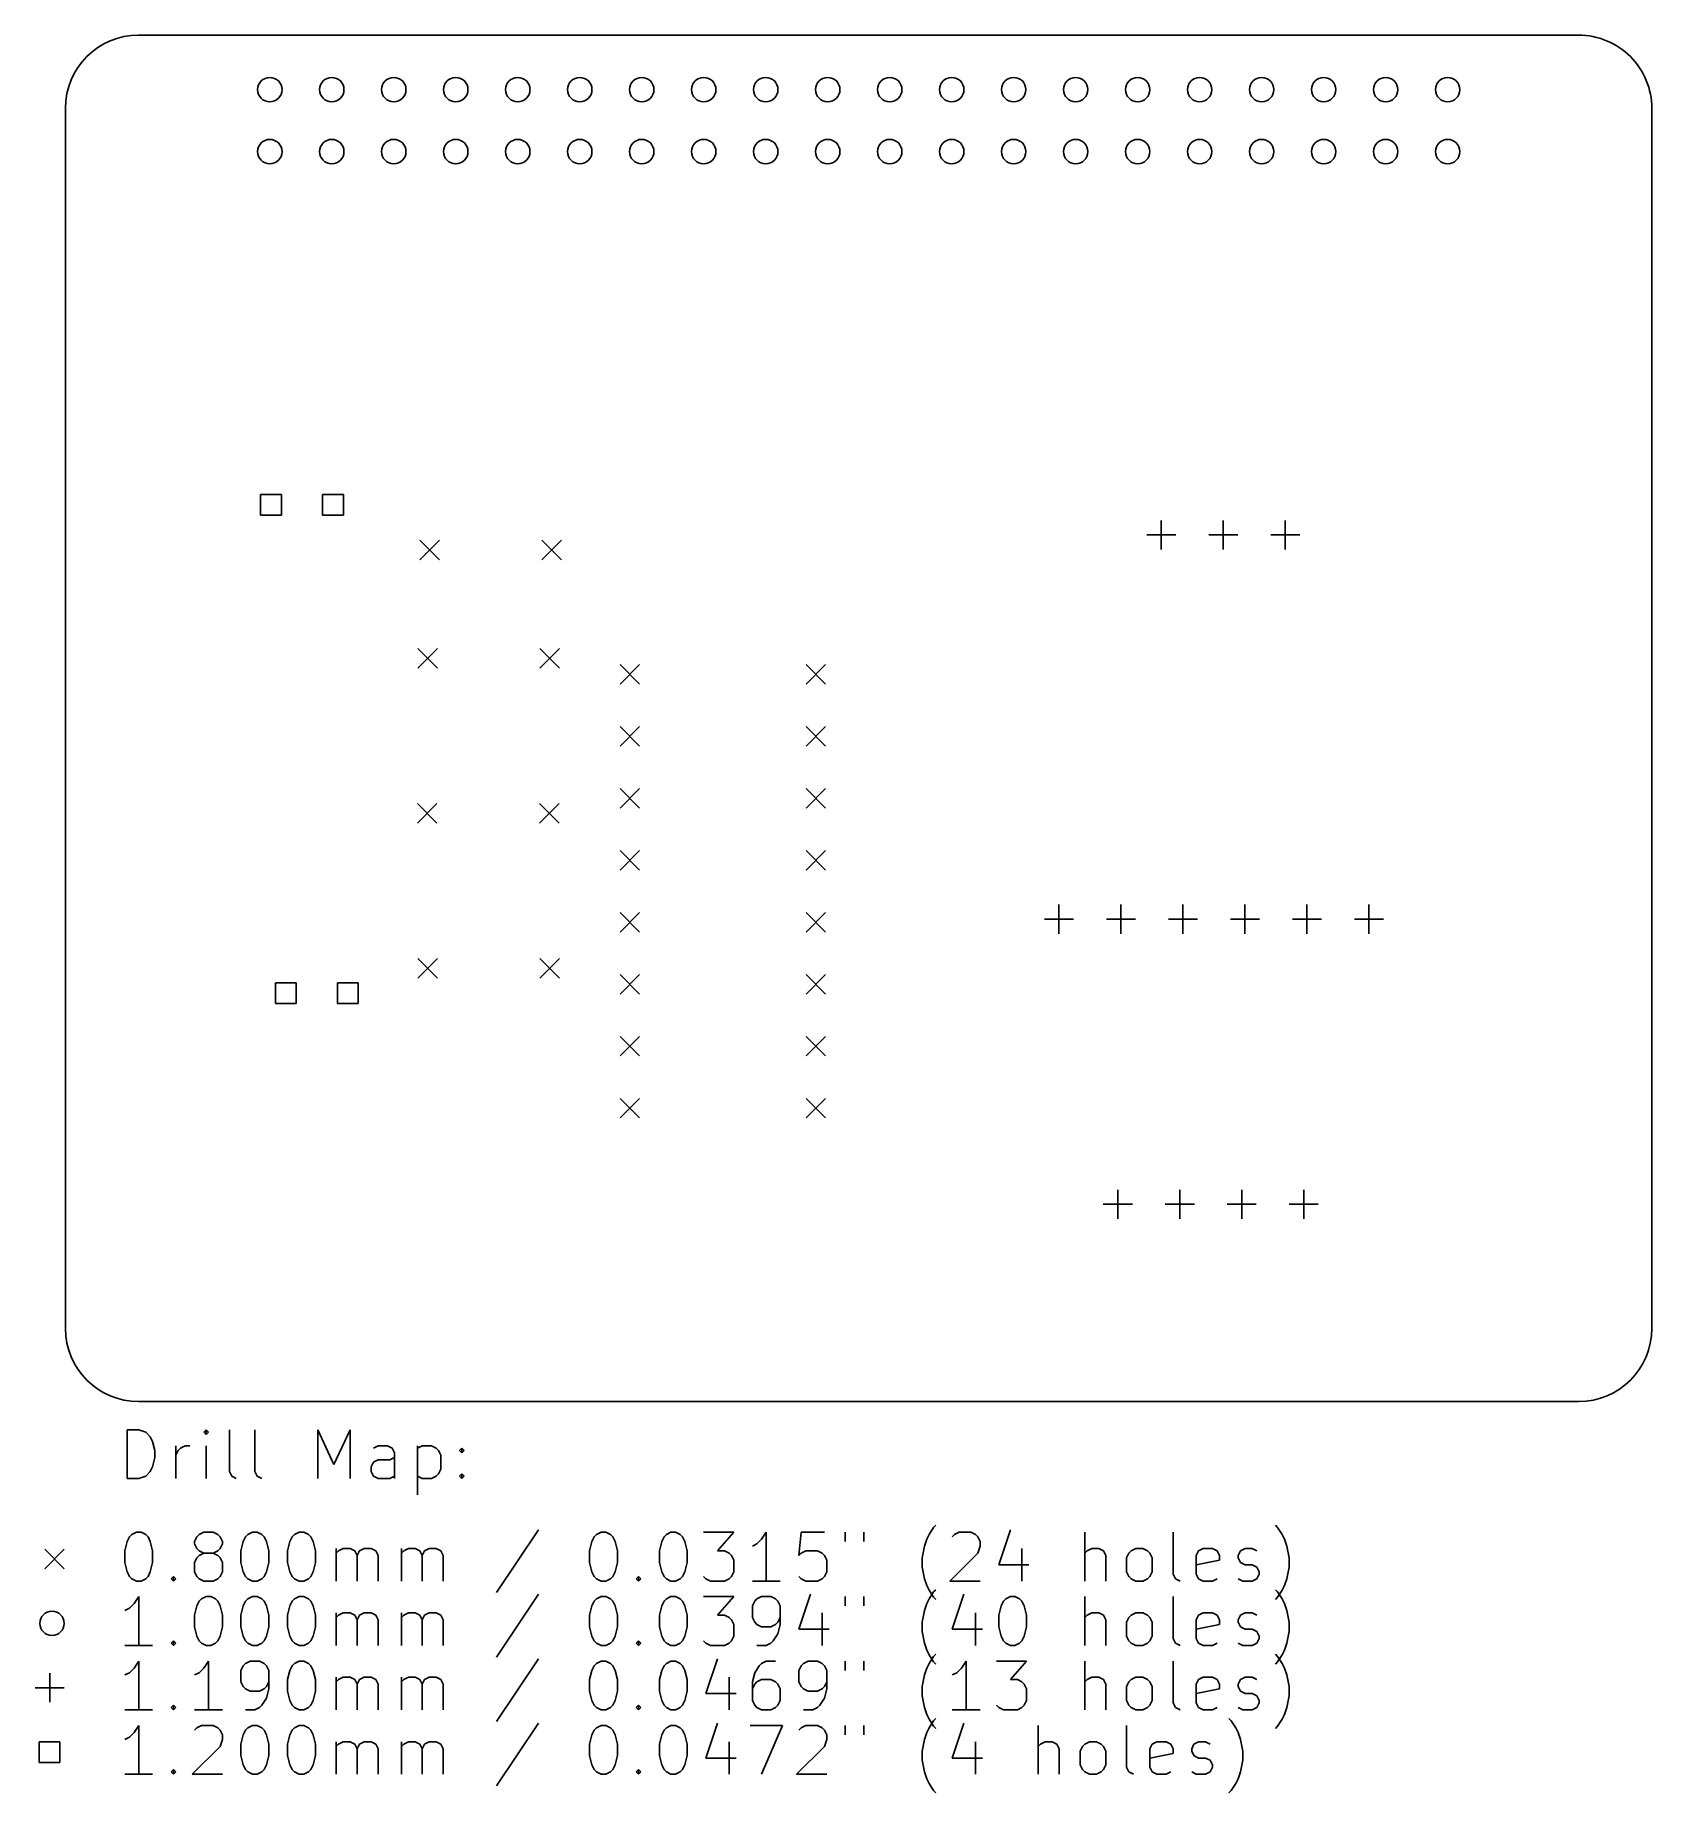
# Model space of a CAD drawing. Extents: x 77.3 to 143.5, y -132.9 to -60.8.
import ezdxf

# ---------------------------------------------------------------- set-up
doc = ezdxf.new("R2010")
doc.units = 0
doc.layers.add('BLACK', color=7, linetype='CONTINUOUS')

msp = doc.modelspace()

# ---------------------------------------------------------------- linework, layer by layer
at = {"layer": 'BLACK', "linetype": 'CONTINUOUS'}
for p, q in [((140.546, -60.8176), (81.5464, -60.8176)), ((78.5464, -63.8176), (78.5464, -113.818)), ((143.546, -113.823), (143.546, -63.8176)), ((87.3939, -79.6365), (86.5453, -79.6365)), ((86.5453, -79.6365), (86.5453, -80.4851)), ((87.3939, -80.4851), (87.3939, -79.6365)), ((89.9339, -79.6365), (89.0853, -79.6365)), ((89.0853, -79.6365), (89.0853, -80.4851)), ((89.9339, -80.4851), (89.9339, -79.6365)), ((86.5453, -80.4851), (87.3939, -80.4851)), ((89.0853, -80.4851), (89.9339, -80.4851)), ((122.849, -81.3), (124.039, -81.3)), ((123.444, -80.705), (123.444, -81.895)), ((125.389, -81.3), (126.579, -81.3)), ((125.984, -80.705), (125.984, -81.895)), ((127.929, -81.3), (129.119, -81.3)), ((128.524, -80.705), (128.524, -81.895)), ((93.072, -81.515), (93.872, -82.315)), ((93.872, -81.515), (93.072, -82.315)), ((98.072, -81.515), (98.872, -82.315)), ((98.872, -81.515), (98.072, -82.315)), ((92.985, -85.96), (93.785, -86.76)), ((93.785, -85.96), (92.985, -86.76)), ((97.985, -85.96), (98.785, -86.76)), ((98.785, -85.96), (97.985, -86.76)), ((101.271, -86.6148), (102.071, -87.4148)), ((102.071, -86.6148), (101.271, -87.4148)), ((108.891, -86.6148), (109.691, -87.4148)), ((109.691, -86.6148), (108.891, -87.4148)), ((101.271, -89.1548), (102.071, -89.9548)), ((102.071, -89.1548), (101.271, -89.9548)), ((108.891, -89.1548), (109.691, -89.9548)), ((109.691, -89.1548), (108.891, -89.9548)), ((101.271, -91.6948), (102.071, -92.4948)), ((102.071, -91.6948), (101.271, -92.4948)), ((108.891, -91.6948), (109.691, -92.4948)), ((109.691, -91.6948), (108.891, -92.4948)), ((92.9704, -92.31), (93.7704, -93.11)), ((93.7704, -92.31), (92.9704, -93.11)), ((97.9704, -92.31), (98.7704, -93.11)), ((98.7704, -92.31), (97.9704, -93.11)), ((101.271, -94.2348), (102.071, -95.0348)), ((102.071, -94.2348), (101.271, -95.0348)), ((108.891, -94.2348), (109.691, -95.0348)), ((109.691, -94.2348), (108.891, -95.0348)), ((119.253, -96.453), (119.253, -97.643)), ((121.793, -96.453), (121.793, -97.643)), ((124.333, -96.453), (124.333, -97.643)), ((126.873, -96.453), (126.873, -97.643)), ((129.413, -96.453), (129.413, -97.643)), ((131.953, -96.453), (131.953, -97.643)), ((101.271, -96.7748), (102.071, -97.5748)), ((102.071, -96.7748), (101.271, -97.5748)), ((108.891, -96.7748), (109.691, -97.5748)), ((109.691, -96.7748), (108.891, -97.5748)), ((118.658, -97.048), (119.848, -97.048)), ((121.198, -97.048), (122.388, -97.048)), ((123.738, -97.048), (124.928, -97.048)), ((126.278, -97.048), (127.468, -97.048)), ((128.818, -97.048), (130.008, -97.048)), ((131.358, -97.048), (132.548, -97.048)), ((92.985, -98.66), (93.785, -99.46)), ((93.785, -98.66), (92.985, -99.46)), ((97.985, -98.66), (98.785, -99.46)), ((98.785, -98.66), (97.985, -99.46)), ((101.271, -99.3148), (102.071, -100.115)), ((102.071, -99.3148), (101.271, -100.115)), ((108.891, -99.3148), (109.691, -100.115)), ((109.691, -99.3148), (108.891, -100.115)), ((88.0035, -99.6517), (87.1549, -99.6517)), ((87.1549, -99.6517), (87.1549, -100.5)), ((88.0035, -100.5), (88.0035, -99.6517)), ((90.5435, -99.6517), (89.6949, -99.6517)), ((89.6949, -99.6517), (89.6949, -100.5)), ((90.5435, -100.5), (90.5435, -99.6517)), ((87.1549, -100.5), (88.0035, -100.5)), ((89.6949, -100.5), (90.5435, -100.5)), ((101.271, -101.855), (102.071, -102.655)), ((102.071, -101.855), (101.271, -102.655)), ((108.891, -101.855), (109.691, -102.655)), ((109.691, -101.855), (108.891, -102.655)), ((101.271, -104.395), (102.071, -105.195)), ((102.071, -104.395), (101.271, -105.195)), ((108.891, -104.395), (109.691, -105.195)), ((109.691, -104.395), (108.891, -105.195)), ((121.071, -108.732), (122.261, -108.732)), ((121.666, -108.137), (121.666, -109.327)), ((123.611, -108.732), (124.801, -108.732)), ((124.206, -108.137), (124.206, -109.327)), ((126.151, -108.732), (127.341, -108.732)), ((126.746, -108.137), (126.746, -109.327)), ((128.691, -108.732), (129.881, -108.732)), ((129.286, -108.137), (129.286, -109.327)), ((81.5464, -116.818), (140.546, -116.818)), ((81.0725, -119.972), (81.0725, -117.972)), ((81.0725, -117.972), (81.5487, -117.972)), ((81.5487, -117.972), (81.8345, -118.068)), ((81.8345, -118.068), (82.0249, -118.258)), ((84.3106, -117.972), (84.2154, -118.068)), ((84.2154, -118.068), (84.3106, -118.163)), ((84.4059, -118.068), (84.3106, -117.972)), ((84.3106, -117.972), (84.3106, -118.163)), ((84.3106, -118.163), (84.4059, -118.068)), ((85.263, -119.687), (85.263, -117.972)), ((86.3106, -119.687), (86.3106, -117.972)), ((88.8821, -119.972), (88.8821, -117.972)), ((88.8821, -117.972), (89.5487, -119.401)), ((89.5487, -119.401), (90.2154, -117.972)), ((90.2154, -117.972), (90.2154, -119.972)), ((82.0249, -118.258), (82.1202, -118.449)), ((82.1202, -118.449), (82.2154, -118.83)), ((82.2154, -118.83), (82.2154, -119.115)), ((83.0725, -119.972), (83.0725, -118.639)), ((83.0725, -119.02), (83.1678, -118.83)), ((83.1678, -118.83), (83.263, -118.734)), ((83.263, -118.734), (83.4535, -118.639)), ((83.4535, -118.639), (83.644, -118.639)), ((84.3106, -119.972), (84.3106, -118.639)), ((91.3583, -118.639), (91.1678, -118.734)), ((91.7392, -118.639), (91.3583, -118.639)), ((91.9297, -118.734), (91.7392, -118.639)), ((92.0249, -118.925), (91.9297, -118.734)), ((92.9773, -118.639), (92.9773, -120.639)), ((92.9773, -118.734), (93.1678, -118.639)), ((93.1678, -118.639), (93.5487, -118.639)), ((93.5487, -118.639), (93.7392, -118.734)), ((93.7392, -118.734), (93.8345, -118.83)), ((93.8345, -118.83), (93.9297, -119.02)), ((94.6916, -118.83), (94.7868, -118.734)), ((94.7868, -118.925), (94.6916, -118.83)), ((94.7868, -118.734), (94.8821, -118.83)), ((94.7868, -118.734), (94.7868, -118.925)), ((94.8821, -118.83), (94.7868, -118.925)), ((82.1202, -119.496), (82.0249, -119.687)), ((82.2154, -119.115), (82.1202, -119.496)), ((91.0725, -119.496), (91.1678, -119.306)), ((91.0725, -119.687), (91.0725, -119.496)), ((91.1678, -119.306), (91.3583, -119.21)), ((91.3583, -119.21), (91.8345, -119.21)), ((91.8345, -119.21), (92.0249, -119.115)), ((92.0249, -119.972), (92.0249, -118.925)), ((93.9297, -119.02), (93.9297, -119.591)), ((81.5487, -119.972), (81.0725, -119.972)), ((81.8345, -119.877), (81.5487, -119.972)), ((82.0249, -119.687), (81.8345, -119.877)), ((85.3583, -119.877), (85.263, -119.687)), ((85.5487, -119.972), (85.3583, -119.877)), ((86.4059, -119.877), (86.3106, -119.687)), ((86.5964, -119.972), (86.4059, -119.877)), ((91.1678, -119.877), (91.0725, -119.687)), ((91.3583, -119.972), (91.1678, -119.877)), ((91.8345, -119.972), (91.3583, -119.972)), ((92.0249, -119.877), (91.8345, -119.972)), ((93.1678, -119.972), (92.9773, -119.877)), ((93.5487, -119.972), (93.1678, -119.972)), ((93.7392, -119.877), (93.5487, -119.972)), ((93.8345, -119.782), (93.7392, -119.877)), ((93.9297, -119.591), (93.8345, -119.782)), ((94.6916, -119.877), (94.7868, -119.782)), ((94.7868, -119.972), (94.6916, -119.877)), ((94.7868, -119.782), (94.8821, -119.877)), ((94.7868, -119.782), (94.7868, -119.972)), ((94.8821, -119.877), (94.7868, -119.972)), ((81.0725, -122.553), (81.1678, -122.363)), ((81.1678, -122.363), (81.263, -122.268)), ((81.263, -122.268), (81.4535, -122.172)), ((81.4535, -122.172), (81.644, -122.172)), ((81.644, -122.172), (81.8345, -122.268)), ((81.8345, -122.268), (81.9297, -122.363)), ((81.9297, -122.363), (82.0249, -122.553)), ((83.8345, -122.553), (83.9297, -122.363)), ((83.9297, -122.363), (84.0249, -122.268)), ((84.0249, -122.268), (84.2154, -122.172)), ((84.2154, -122.172), (84.5964, -122.172)), ((84.5964, -122.172), (84.7868, -122.268)), ((84.7868, -122.268), (84.8821, -122.363)), ((84.8821, -122.363), (84.9773, -122.553)), ((85.8345, -122.553), (85.9297, -122.363)), ((85.9297, -122.363), (86.0249, -122.268)), ((86.0249, -122.268), (86.2154, -122.172)), ((86.2154, -122.172), (86.4059, -122.172)), ((86.4059, -122.172), (86.5964, -122.268)), ((86.5964, -122.268), (86.6916, -122.363)), ((86.6916, -122.363), (86.7868, -122.553)), ((87.7392, -122.553), (87.8345, -122.363)), ((87.8345, -122.363), (87.9297, -122.268)), ((87.9297, -122.268), (88.1202, -122.172)), ((88.1202, -122.172), (88.3106, -122.172)), ((88.3106, -122.172), (88.5011, -122.268)), ((88.5011, -122.268), (88.5964, -122.363)), ((88.5964, -122.363), (88.6916, -122.553)), ((97.9297, -122.077), (96.2154, -124.649)), ((100.12, -122.553), (100.215, -122.363)), ((100.215, -122.363), (100.311, -122.268)), ((100.311, -122.268), (100.501, -122.172)), ((100.501, -122.172), (100.692, -122.172)), ((100.692, -122.172), (100.882, -122.268)), ((100.882, -122.268), (100.977, -122.363)), ((100.977, -122.363), (101.073, -122.553)), ((102.977, -122.553), (103.073, -122.363)), ((103.073, -122.363), (103.168, -122.268)), ((103.168, -122.268), (103.358, -122.172)), ((103.358, -122.172), (103.549, -122.172)), ((103.549, -122.172), (103.739, -122.268)), ((103.739, -122.268), (103.834, -122.363)), ((103.834, -122.363), (103.93, -122.553)), ((104.692, -122.172), (105.93, -122.172)), ((105.93, -122.172), (105.263, -122.934)), ((107.073, -122.458), (106.882, -122.649)), ((107.263, -122.172), (107.073, -122.458)), ((107.263, -124.172), (107.263, -122.172)), ((108.692, -122.172), (108.596, -123.125)), ((109.644, -122.172), (108.692, -122.172)), ((110.501, -122.172), (110.501, -122.553)), ((111.263, -122.172), (111.263, -122.553)), ((113.739, -122.744), (113.834, -122.458)), ((113.834, -122.458), (113.93, -122.268)), ((113.93, -122.268), (114.12, -121.982)), ((114.12, -121.982), (114.215, -121.887)), ((114.882, -122.363), (114.977, -122.268)), ((114.977, -122.268), (115.168, -122.172)), ((115.168, -122.172), (115.644, -122.172)), ((115.644, -122.172), (115.834, -122.268)), ((115.834, -122.268), (115.93, -122.363)), ((115.93, -122.363), (116.025, -122.553)), ((117.263, -122.077), (116.787, -123.506)), ((120.311, -124.172), (120.311, -122.172)), ((123.93, -123.887), (123.93, -122.172)), ((128.215, -121.982), (128.12, -121.887)), ((128.406, -122.268), (128.215, -121.982)), ((128.501, -122.458), (128.406, -122.268)), ((128.596, -122.744), (128.501, -122.458)), ((77.6964, -122.868), (78.4964, -123.668)), ((78.4964, -122.868), (77.6964, -123.668)), ((80.9773, -122.934), (81.0725, -122.553)), ((80.9773, -123.41), (80.9773, -122.934)), ((82.0249, -122.553), (82.1202, -122.934)), ((82.1202, -122.934), (82.1202, -123.41)), ((83.8345, -122.649), (83.8345, -122.553)), ((83.9297, -122.839), (83.8345, -122.649)), ((84.0249, -122.934), (83.9297, -122.839)), ((84.0249, -123.125), (83.9297, -123.22)), ((84.2154, -123.03), (84.0249, -122.934)), ((84.2154, -123.03), (84.0249, -123.125)), ((84.5964, -123.03), (84.2154, -123.03)), ((84.7868, -122.934), (84.5964, -123.03)), ((84.7868, -123.125), (84.5964, -123.03)), ((84.8821, -122.839), (84.7868, -122.934)), ((84.8821, -123.22), (84.7868, -123.125)), ((84.9773, -122.649), (84.8821, -122.839)), ((84.9773, -122.553), (84.9773, -122.649)), ((85.7392, -122.934), (85.8345, -122.553)), ((85.7392, -123.41), (85.7392, -122.934)), ((86.7868, -122.553), (86.8821, -122.934)), ((86.8821, -122.934), (86.8821, -123.41)), ((87.644, -122.934), (87.7392, -122.553)), ((87.644, -123.41), (87.644, -122.934)), ((88.6916, -122.553), (88.7868, -122.934)), ((88.7868, -122.934), (88.7868, -123.41)), ((89.644, -124.172), (89.644, -122.839)), ((89.644, -123.03), (89.7392, -122.934)), ((89.7392, -122.934), (89.9297, -122.839)), ((89.9297, -122.839), (90.2154, -122.839)), ((90.2154, -122.839), (90.4059, -122.934)), ((90.4059, -122.934), (90.5011, -123.125)), ((90.5011, -123.125), (90.5964, -122.934)), ((90.5011, -123.125), (90.5011, -124.172)), ((90.5964, -122.934), (90.7868, -122.839)), ((90.7868, -122.839), (91.0725, -122.839)), ((91.0725, -122.839), (91.263, -122.934)), ((91.263, -122.934), (91.3583, -123.125)), ((91.3583, -123.125), (91.3583, -124.172)), ((92.3106, -124.172), (92.3106, -122.839)), ((92.3106, -123.03), (92.4059, -122.934)), ((92.4059, -122.934), (92.5964, -122.839)), ((92.5964, -122.839), (92.8821, -122.839)), ((92.8821, -122.839), (93.0725, -122.934)), ((93.0725, -122.934), (93.1678, -123.125)), ((93.1678, -123.125), (93.263, -122.934)), ((93.1678, -123.125), (93.1678, -124.172)), ((93.263, -122.934), (93.4535, -122.839)), ((93.4535, -122.839), (93.7392, -122.839)), ((93.7392, -122.839), (93.9297, -122.934)), ((93.9297, -122.934), (94.0249, -123.125)), ((94.0249, -123.125), (94.0249, -124.172)), ((100.025, -122.934), (100.12, -122.553)), ((100.025, -123.41), (100.025, -122.934)), ((101.073, -122.553), (101.168, -122.934)), ((101.168, -122.934), (101.168, -123.41)), ((102.882, -122.934), (102.977, -122.553)), ((102.882, -123.41), (102.882, -122.934)), ((103.93, -122.553), (104.025, -122.934)), ((104.025, -122.934), (104.025, -123.41)), ((105.263, -122.934), (105.549, -122.934)), ((105.549, -122.934), (105.739, -123.03)), ((105.739, -123.03), (105.834, -123.125)), ((105.834, -123.125), (105.93, -123.315)), ((106.882, -122.649), (106.692, -122.744)), ((108.596, -123.125), (108.692, -123.03)), ((108.692, -123.03), (108.882, -122.934)), ((108.882, -122.934), (109.358, -122.934)), ((109.358, -122.934), (109.549, -123.03)), ((109.549, -123.03), (109.644, -123.125)), ((109.644, -123.125), (109.739, -123.315)), ((113.644, -123.22), (113.739, -122.744)), ((115.93, -123.03), (114.787, -124.172)), ((116.025, -122.744), (115.93, -123.03)), ((116.025, -122.553), (116.025, -122.744)), ((117.739, -122.839), (117.739, -124.172)), ((120.406, -122.934), (120.311, -123.03)), ((120.596, -122.839), (120.406, -122.934)), ((120.882, -122.839), (120.596, -122.839)), ((121.073, -122.934), (120.882, -122.839)), ((121.168, -123.125), (121.073, -122.934)), ((121.168, -124.172), (121.168, -123.125)), ((122.025, -123.22), (122.12, -123.03)), ((122.12, -123.03), (122.215, -122.934)), ((122.215, -122.934), (122.406, -122.839)), ((122.406, -122.839), (122.692, -122.839)), ((122.692, -122.839), (122.882, -122.934)), ((122.882, -122.934), (122.977, -123.03)), ((122.977, -123.03), (123.073, -123.22)), ((124.882, -123.125), (124.977, -122.934)), ((124.882, -123.887), (124.882, -123.125)), ((124.977, -122.934), (125.168, -122.839)), ((125.168, -122.839), (125.549, -122.839)), ((125.549, -122.839), (125.739, -122.934)), ((125.739, -122.934), (125.834, -123.125)), ((125.834, -123.125), (125.834, -123.315)), ((126.596, -123.125), (126.692, -122.934)), ((126.596, -123.22), (126.596, -123.125)), ((126.692, -122.934), (126.882, -122.839)), ((126.882, -122.839), (127.168, -122.839)), ((127.168, -122.839), (127.358, -122.934)), ((128.692, -123.22), (128.596, -122.744)), ((81.0725, -123.791), (80.9773, -123.41)), ((81.1678, -123.982), (81.0725, -123.791)), ((82.0249, -123.791), (81.9297, -123.982)), ((82.1202, -123.41), (82.0249, -123.791)), ((83.9297, -123.22), (83.8345, -123.41)), ((83.8345, -123.41), (83.8345, -123.791)), ((83.8345, -123.791), (83.9297, -123.982)), ((84.9773, -123.41), (84.8821, -123.22)), ((84.8821, -123.982), (84.9773, -123.791)), ((84.9773, -123.791), (84.9773, -123.41)), ((85.8345, -123.791), (85.7392, -123.41)), ((85.9297, -123.982), (85.8345, -123.791)), ((86.7868, -123.791), (86.6916, -123.982)), ((86.8821, -123.41), (86.7868, -123.791)), ((87.7392, -123.791), (87.644, -123.41)), ((87.8345, -123.982), (87.7392, -123.791)), ((88.6916, -123.791), (88.5964, -123.982)), ((88.7868, -123.41), (88.6916, -123.791)), ((100.12, -123.791), (100.025, -123.41)), ((100.215, -123.982), (100.12, -123.791)), ((101.073, -123.791), (100.977, -123.982)), ((101.168, -123.41), (101.073, -123.791)), ((102.977, -123.791), (102.882, -123.41)), ((103.073, -123.982), (102.977, -123.791)), ((103.93, -123.791), (103.834, -123.982)), ((104.025, -123.41), (103.93, -123.791)), ((105.93, -123.791), (105.834, -123.982)), ((105.93, -123.315), (105.93, -123.791)), ((109.739, -123.791), (109.644, -123.982)), ((109.739, -123.315), (109.739, -123.791)), ((113.644, -123.601), (113.644, -123.22)), ((113.739, -124.077), (113.644, -123.601)), ((116.787, -123.506), (118.025, -123.506)), ((122.025, -123.791), (122.025, -123.22)), ((122.12, -123.982), (122.025, -123.791)), ((123.073, -123.791), (122.977, -123.982)), ((123.073, -123.22), (123.073, -123.791)), ((124.025, -124.077), (123.93, -123.887)), ((125.834, -123.315), (124.882, -123.506)), ((124.977, -124.077), (124.882, -123.887)), ((126.692, -123.41), (126.596, -123.22)), ((126.882, -123.506), (126.692, -123.41)), ((127.168, -123.506), (126.882, -123.506)), ((127.358, -123.601), (127.168, -123.506)), ((127.453, -123.791), (127.358, -123.601)), ((127.358, -124.077), (127.453, -123.887)), ((127.453, -123.887), (127.453, -123.791)), ((128.596, -124.077), (128.692, -123.601)), ((128.692, -123.601), (128.692, -123.22)), ((81.263, -124.077), (81.1678, -123.982)), ((81.4535, -124.172), (81.263, -124.077)), ((81.644, -124.172), (81.4535, -124.172)), ((81.8345, -124.077), (81.644, -124.172)), ((81.9297, -123.982), (81.8345, -124.077)), ((82.8821, -124.077), (82.9773, -123.982)), ((82.9773, -124.172), (82.8821, -124.077)), ((82.9773, -123.982), (83.0725, -124.077)), ((82.9773, -123.982), (82.9773, -124.172)), ((83.0725, -124.077), (82.9773, -124.172)), ((83.9297, -123.982), (84.0249, -124.077)), ((84.0249, -124.077), (84.2154, -124.172)), ((84.2154, -124.172), (84.5964, -124.172)), ((84.5964, -124.172), (84.7868, -124.077)), ((84.7868, -124.077), (84.8821, -123.982)), ((86.0249, -124.077), (85.9297, -123.982)), ((86.2154, -124.172), (86.0249, -124.077)), ((86.4059, -124.172), (86.2154, -124.172)), ((86.5964, -124.077), (86.4059, -124.172)), ((86.6916, -123.982), (86.5964, -124.077)), ((87.9297, -124.077), (87.8345, -123.982)), ((88.1202, -124.172), (87.9297, -124.077)), ((88.3106, -124.172), (88.1202, -124.172)), ((88.5011, -124.077), (88.3106, -124.172)), ((88.5964, -123.982), (88.5011, -124.077)), ((100.311, -124.077), (100.215, -123.982)), ((100.501, -124.172), (100.311, -124.077)), ((100.692, -124.172), (100.501, -124.172)), ((100.882, -124.077), (100.692, -124.172)), ((100.977, -123.982), (100.882, -124.077)), ((101.93, -124.077), (102.025, -123.982)), ((102.025, -124.172), (101.93, -124.077)), ((102.025, -123.982), (102.12, -124.077)), ((102.025, -123.982), (102.025, -124.172)), ((102.12, -124.077), (102.025, -124.172)), ((103.168, -124.077), (103.073, -123.982)), ((103.358, -124.172), (103.168, -124.077)), ((103.549, -124.172), (103.358, -124.172)), ((103.739, -124.077), (103.549, -124.172)), ((103.834, -123.982), (103.739, -124.077)), ((104.787, -124.077), (104.692, -123.982)), ((104.977, -124.172), (104.787, -124.077)), ((105.549, -124.172), (104.977, -124.172)), ((105.739, -124.077), (105.549, -124.172)), ((105.834, -123.982), (105.739, -124.077)), ((107.834, -124.172), (106.692, -124.172)), ((108.692, -124.077), (108.596, -123.982)), ((108.882, -124.172), (108.692, -124.077)), ((109.358, -124.172), (108.882, -124.172)), ((109.549, -124.077), (109.358, -124.172)), ((109.644, -123.982), (109.549, -124.077)), ((113.834, -124.363), (113.739, -124.077)), ((113.93, -124.553), (113.834, -124.363)), ((114.12, -124.839), (113.93, -124.553)), ((113.93, -124.908), (114.12, -124.622)), ((114.12, -124.622), (114.215, -124.527)), ((114.787, -124.172), (116.025, -124.172)), ((122.215, -124.077), (122.12, -123.982)), ((122.406, -124.172), (122.215, -124.077)), ((122.692, -124.172), (122.406, -124.172)), ((122.882, -124.077), (122.692, -124.172)), ((122.977, -123.982), (122.882, -124.077)), ((124.215, -124.172), (124.025, -124.077)), ((125.168, -124.172), (124.977, -124.077)), ((125.549, -124.172), (125.168, -124.172)), ((125.739, -124.077), (125.549, -124.172)), ((126.596, -124.077), (126.787, -124.172)), ((126.787, -124.172), (127.168, -124.172)), ((127.168, -124.172), (127.358, -124.077)), ((128.215, -124.622), (128.12, -124.527)), ((128.215, -124.839), (128.406, -124.553)), ((128.406, -124.908), (128.215, -124.622)), ((128.406, -124.553), (128.501, -124.363)), ((128.501, -124.363), (128.596, -124.077)), ((81.1678, -125.289), (80.9773, -125.384)), ((81.3583, -125.098), (81.1678, -125.289)), ((81.5487, -124.812), (81.3583, -125.098)), ((81.5487, -126.812), (81.5487, -124.812)), ((83.8345, -125.574), (83.9297, -125.193)), ((83.9297, -125.193), (84.0249, -125.003)), ((84.0249, -125.003), (84.1202, -124.908)), ((84.1202, -124.908), (84.3106, -124.812)), ((84.3106, -124.812), (84.5011, -124.812)), ((84.5011, -124.812), (84.6916, -124.908)), ((84.6916, -124.908), (84.7868, -125.003)), ((84.7868, -125.003), (84.8821, -125.193)), ((84.8821, -125.193), (84.9773, -125.574)), ((85.7392, -125.574), (85.8345, -125.193)), ((85.8345, -125.193), (85.9297, -125.003)), ((85.9297, -125.003), (86.0249, -124.908)), ((86.0249, -124.908), (86.2154, -124.812)), ((86.2154, -124.812), (86.4059, -124.812)), ((86.4059, -124.812), (86.5964, -124.908)), ((86.5964, -124.908), (86.6916, -125.003)), ((86.6916, -125.003), (86.7868, -125.193)), ((86.7868, -125.193), (86.8821, -125.574)), ((87.644, -125.574), (87.7392, -125.193)), ((87.7392, -125.193), (87.8345, -125.003)), ((87.8345, -125.003), (87.9297, -124.908)), ((87.9297, -124.908), (88.1202, -124.812)), ((88.1202, -124.812), (88.3106, -124.812)), ((88.3106, -124.812), (88.5011, -124.908)), ((88.5011, -124.908), (88.5964, -125.003)), ((88.5964, -125.003), (88.6916, -125.193)), ((88.6916, -125.193), (88.7868, -125.574)), ((97.9297, -124.717), (96.2154, -127.289)), ((100.025, -125.574), (100.12, -125.193)), ((100.12, -125.193), (100.215, -125.003)), ((100.215, -125.003), (100.311, -124.908)), ((100.311, -124.908), (100.501, -124.812)), ((100.501, -124.812), (100.692, -124.812)), ((100.692, -124.812), (100.882, -124.908)), ((100.882, -124.908), (100.977, -125.003)), ((100.977, -125.003), (101.073, -125.193)), ((101.073, -125.193), (101.168, -125.574)), ((102.882, -125.574), (102.977, -125.193)), ((102.977, -125.193), (103.073, -125.003)), ((103.073, -125.003), (103.168, -124.908)), ((103.168, -124.908), (103.358, -124.812)), ((103.358, -124.812), (103.549, -124.812)), ((103.549, -124.812), (103.739, -124.908)), ((103.739, -124.908), (103.834, -125.003)), ((103.834, -125.003), (103.93, -125.193)), ((103.93, -125.193), (104.025, -125.574)), ((104.692, -124.812), (105.93, -124.812)), ((105.93, -124.812), (105.263, -125.574)), ((106.787, -125.003), (106.692, -125.193)), ((106.692, -125.193), (106.692, -125.67)), ((106.882, -124.908), (106.787, -125.003)), ((107.073, -124.812), (106.882, -124.908)), ((107.453, -124.812), (107.073, -124.812)), ((107.644, -124.908), (107.453, -124.812)), ((107.739, -125.003), (107.644, -124.908)), ((107.834, -125.193), (107.739, -125.003)), ((107.834, -125.955), (107.834, -125.193)), ((109.073, -124.717), (108.596, -126.146)), ((110.501, -124.812), (110.501, -125.193)), ((111.263, -124.812), (111.263, -125.193)), ((113.739, -125.384), (113.834, -125.098)), ((113.834, -125.098), (113.93, -124.908)), ((114.215, -124.934), (114.12, -124.839)), ((115.358, -124.717), (114.882, -126.146)), ((116.787, -125.574), (116.882, -125.193)), ((116.882, -125.193), (116.977, -125.003)), ((116.977, -125.003), (117.073, -124.908)), ((117.073, -124.908), (117.263, -124.812)), ((117.263, -124.812), (117.453, -124.812)), ((117.453, -124.812), (117.644, -124.908)), ((117.644, -124.908), (117.739, -125.003)), ((117.739, -125.003), (117.834, -125.193)), ((117.834, -125.193), (117.93, -125.574)), ((120.311, -126.812), (120.311, -124.812)), ((123.93, -126.527), (123.93, -124.812)), ((128.12, -124.934), (128.215, -124.839)), ((128.501, -125.098), (128.406, -124.908)), ((128.596, -125.384), (128.501, -125.098)), ((83.8345, -126.05), (83.8345, -125.574)), ((83.9297, -126.431), (83.8345, -126.05)), ((84.9773, -126.05), (84.8821, -126.431)), ((84.9773, -125.574), (84.9773, -126.05)), ((85.7392, -126.05), (85.7392, -125.574)), ((85.8345, -126.431), (85.7392, -126.05)), ((86.8821, -126.05), (86.7868, -126.431)), ((86.8821, -125.574), (86.8821, -126.05)), ((87.644, -126.05), (87.644, -125.574)), ((87.7392, -126.431), (87.644, -126.05)), ((88.7868, -126.05), (88.6916, -126.431)), ((88.7868, -125.574), (88.7868, -126.05)), ((89.644, -126.812), (89.644, -125.479)), ((89.644, -125.67), (89.7392, -125.574)), ((89.7392, -125.574), (89.9297, -125.479)), ((89.9297, -125.479), (90.2154, -125.479)), ((90.2154, -125.479), (90.4059, -125.574)), ((90.4059, -125.574), (90.5011, -125.765)), ((90.5011, -125.765), (90.5964, -125.574)), ((90.5011, -125.765), (90.5011, -126.812)), ((90.5964, -125.574), (90.7868, -125.479)), ((90.7868, -125.479), (91.0725, -125.479)), ((91.0725, -125.479), (91.263, -125.574)), ((91.263, -125.574), (91.3583, -125.765)), ((91.3583, -125.765), (91.3583, -126.812)), ((92.3106, -126.812), (92.3106, -125.479)), ((92.3106, -125.67), (92.4059, -125.574)), ((92.4059, -125.574), (92.5964, -125.479)), ((92.5964, -125.479), (92.8821, -125.479)), ((92.8821, -125.479), (93.0725, -125.574)), ((93.0725, -125.574), (93.1678, -125.765)), ((93.1678, -125.765), (93.263, -125.574)), ((93.1678, -125.765), (93.1678, -126.812)), ((93.263, -125.574), (93.4535, -125.479)), ((93.4535, -125.479), (93.7392, -125.479)), ((93.7392, -125.479), (93.9297, -125.574)), ((93.9297, -125.574), (94.0249, -125.765)), ((94.0249, -125.765), (94.0249, -126.812)), ((100.025, -126.05), (100.025, -125.574)), ((100.12, -126.431), (100.025, -126.05)), ((101.168, -126.05), (101.073, -126.431)), ((101.168, -125.574), (101.168, -126.05)), ((102.882, -126.05), (102.882, -125.574)), ((102.977, -126.431), (102.882, -126.05)), ((104.025, -126.05), (103.93, -126.431)), ((104.025, -125.574), (104.025, -126.05)), ((105.263, -125.574), (105.549, -125.574)), ((105.549, -125.574), (105.739, -125.67)), ((105.739, -125.67), (105.834, -125.765)), ((105.834, -125.765), (105.93, -125.955)), ((105.93, -125.955), (105.93, -126.431)), ((106.692, -125.67), (106.787, -125.86)), ((106.787, -125.86), (106.882, -125.955)), ((106.882, -125.955), (107.073, -126.05)), ((107.073, -126.05), (107.453, -126.05)), ((107.453, -126.05), (107.644, -125.955)), ((107.644, -125.955), (107.739, -125.86)), ((107.739, -125.86), (107.834, -125.67)), ((107.739, -126.336), (107.834, -125.955)), ((109.549, -125.479), (109.549, -126.812)), ((113.644, -125.86), (113.739, -125.384)), ((113.644, -126.241), (113.644, -125.86)), ((115.834, -125.479), (115.834, -126.812)), ((116.787, -126.05), (116.787, -125.574)), ((116.882, -126.431), (116.787, -126.05)), ((117.93, -126.05), (117.834, -126.431)), ((117.93, -125.574), (117.93, -126.05)), ((120.406, -125.574), (120.311, -125.67)), ((120.596, -125.479), (120.406, -125.574)), ((120.882, -125.479), (120.596, -125.479)), ((121.073, -125.574), (120.882, -125.479)), ((121.168, -125.765), (121.073, -125.574)), ((121.168, -126.812), (121.168, -125.765)), ((122.025, -125.86), (122.12, -125.67)), ((122.025, -126.431), (122.025, -125.86)), ((122.12, -125.67), (122.215, -125.574)), ((122.215, -125.574), (122.406, -125.479)), ((122.406, -125.479), (122.692, -125.479)), ((122.692, -125.479), (122.882, -125.574)), ((122.882, -125.574), (122.977, -125.67)), ((122.977, -125.67), (123.073, -125.86)), ((123.073, -125.86), (123.073, -126.431)), ((124.882, -125.765), (124.977, -125.574)), ((124.882, -126.527), (124.882, -125.765)), ((125.834, -125.955), (124.882, -126.146)), ((124.977, -125.574), (125.168, -125.479)), ((125.168, -125.479), (125.549, -125.479)), ((125.549, -125.479), (125.739, -125.574)), ((125.739, -125.574), (125.834, -125.765)), ((125.834, -125.765), (125.834, -125.955)), ((126.596, -125.765), (126.692, -125.574)), ((126.596, -125.86), (126.596, -125.765)), ((126.692, -126.05), (126.596, -125.86)), ((126.692, -125.574), (126.882, -125.479)), ((126.882, -126.146), (126.692, -126.05)), ((126.882, -125.479), (127.168, -125.479)), ((127.168, -125.479), (127.358, -125.574)), ((128.692, -125.86), (128.596, -125.384)), ((128.692, -126.241), (128.692, -125.86)), ((82.8821, -126.717), (82.9773, -126.622)), ((82.9773, -126.812), (82.8821, -126.717)), ((82.9773, -126.622), (83.0725, -126.717)), ((82.9773, -126.622), (82.9773, -126.812)), ((83.0725, -126.717), (82.9773, -126.812)), ((84.0249, -126.622), (83.9297, -126.431)), ((84.1202, -126.717), (84.0249, -126.622)), ((84.3106, -126.812), (84.1202, -126.717)), ((84.6916, -126.717), (84.5011, -126.812)), ((84.7868, -126.622), (84.6916, -126.717)), ((84.8821, -126.431), (84.7868, -126.622)), ((85.9297, -126.622), (85.8345, -126.431)), ((86.0249, -126.717), (85.9297, -126.622)), ((86.2154, -126.812), (86.0249, -126.717)), ((86.5964, -126.717), (86.4059, -126.812)), ((86.6916, -126.622), (86.5964, -126.717)), ((86.7868, -126.431), (86.6916, -126.622)), ((87.8345, -126.622), (87.7392, -126.431)), ((87.9297, -126.717), (87.8345, -126.622)), ((88.1202, -126.812), (87.9297, -126.717)), ((88.5011, -126.717), (88.3106, -126.812)), ((88.5964, -126.622), (88.5011, -126.717)), ((88.6916, -126.431), (88.5964, -126.622)), ((100.215, -126.622), (100.12, -126.431)), ((100.311, -126.717), (100.215, -126.622)), ((100.501, -126.812), (100.311, -126.717)), ((100.882, -126.717), (100.692, -126.812)), ((100.977, -126.622), (100.882, -126.717)), ((101.073, -126.431), (100.977, -126.622)), ((101.93, -126.717), (102.025, -126.622)), ((102.025, -126.812), (101.93, -126.717)), ((102.025, -126.622), (102.12, -126.717)), ((102.025, -126.622), (102.025, -126.812)), ((102.12, -126.717), (102.025, -126.812)), ((103.073, -126.622), (102.977, -126.431)), ((103.168, -126.717), (103.073, -126.622)), ((103.358, -126.812), (103.168, -126.717)), ((103.739, -126.717), (103.549, -126.812)), ((103.834, -126.622), (103.739, -126.717)), ((103.93, -126.431), (103.834, -126.622)), ((104.787, -126.717), (104.692, -126.622)), ((104.977, -126.812), (104.787, -126.717)), ((105.739, -126.717), (105.549, -126.812)), ((105.834, -126.622), (105.739, -126.717)), ((105.93, -126.431), (105.834, -126.622)), ((107.263, -126.812), (107.453, -126.717)), ((107.453, -126.717), (107.549, -126.622)), ((107.549, -126.622), (107.739, -126.336)), ((108.596, -126.146), (109.834, -126.146)), ((113.739, -126.717), (113.644, -126.241)), ((113.834, -127.003), (113.739, -126.717)), ((114.882, -126.146), (116.12, -126.146)), ((116.977, -126.622), (116.882, -126.431)), ((117.073, -126.717), (116.977, -126.622)), ((117.263, -126.812), (117.073, -126.717)), ((117.644, -126.717), (117.453, -126.812)), ((117.739, -126.622), (117.644, -126.717)), ((117.834, -126.431), (117.739, -126.622)), ((122.12, -126.622), (122.025, -126.431)), ((122.215, -126.717), (122.12, -126.622)), ((122.406, -126.812), (122.215, -126.717)), ((122.882, -126.717), (122.692, -126.812)), ((122.977, -126.622), (122.882, -126.717)), ((123.073, -126.431), (122.977, -126.622)), ((124.025, -126.717), (123.93, -126.527)), ((124.215, -126.812), (124.025, -126.717)), ((124.977, -126.717), (124.882, -126.527)), ((125.168, -126.812), (124.977, -126.717)), ((125.739, -126.717), (125.549, -126.812)), ((126.596, -126.717), (126.787, -126.812)), ((127.168, -126.146), (126.882, -126.146)), ((127.358, -126.241), (127.168, -126.146)), ((127.168, -126.812), (127.358, -126.717)), ((127.453, -126.431), (127.358, -126.241)), ((127.358, -126.717), (127.453, -126.527)), ((127.453, -126.527), (127.453, -126.431)), ((128.501, -127.003), (128.596, -126.717)), ((128.596, -126.717), (128.692, -126.241)), ((82.1202, -126.812), (80.9773, -126.812)), ((81.5487, -127.452), (81.3583, -127.738)), ((81.5487, -129.452), (81.5487, -127.452)), ((84.4059, -127.452), (84.2154, -127.738)), ((84.5011, -126.812), (84.3106, -126.812)), ((84.4059, -129.452), (84.4059, -127.452)), ((86.1202, -127.452), (85.9297, -127.548)), ((86.5011, -127.452), (86.1202, -127.452)), ((86.4059, -126.812), (86.2154, -126.812)), ((86.6916, -127.548), (86.5011, -127.452)), ((87.9297, -127.548), (88.1202, -127.452)), ((88.3106, -126.812), (88.1202, -126.812)), ((88.1202, -127.452), (88.3106, -127.452)), ((88.3106, -127.452), (88.5011, -127.548)), ((97.9297, -127.357), (96.2154, -129.929)), ((100.311, -127.548), (100.501, -127.452)), ((100.692, -126.812), (100.501, -126.812)), ((100.501, -127.452), (100.692, -127.452)), ((100.692, -127.452), (100.882, -127.548)), ((103.168, -127.548), (103.358, -127.452)), ((103.549, -126.812), (103.358, -126.812)), ((103.358, -127.452), (103.549, -127.452)), ((103.549, -127.452), (103.739, -127.548)), ((105.263, -127.357), (104.787, -128.786)), ((105.549, -126.812), (104.977, -126.812)), ((106.882, -126.812), (107.263, -126.812)), ((107.263, -127.452), (107.073, -127.548)), ((107.644, -127.452), (107.263, -127.452)), ((108.977, -127.452), (108.787, -127.548)), ((109.358, -127.452), (108.977, -127.452)), ((109.549, -127.548), (109.358, -127.452)), ((110.501, -127.452), (110.501, -127.833)), ((111.263, -127.452), (111.263, -127.833)), ((113.93, -127.193), (113.834, -127.003)), ((114.12, -127.479), (113.93, -127.193)), ((113.93, -127.548), (114.12, -127.262)), ((114.12, -127.262), (114.215, -127.167)), ((114.215, -127.574), (114.12, -127.479)), ((115.453, -127.452), (115.263, -127.738)), ((115.453, -129.452), (115.453, -127.452)), ((116.692, -127.452), (117.93, -127.452)), ((117.453, -126.812), (117.263, -126.812)), ((117.93, -127.452), (117.263, -128.214)), ((120.311, -129.452), (120.311, -127.452)), ((122.692, -126.812), (122.406, -126.812)), ((123.93, -129.167), (123.93, -127.452)), ((125.549, -126.812), (125.168, -126.812)), ((126.787, -126.812), (127.168, -126.812)), ((128.215, -127.262), (128.12, -127.167)), ((128.12, -127.574), (128.215, -127.479)), ((128.215, -127.479), (128.406, -127.193)), ((128.406, -127.548), (128.215, -127.262)), ((128.406, -127.193), (128.501, -127.003)), ((77.9014, -127.953), (77.9014, -129.143)), ((81.1678, -127.929), (80.9773, -128.024)), ((81.3583, -127.738), (81.1678, -127.929)), ((84.0249, -127.929), (83.8345, -128.024)), ((84.2154, -127.738), (84.0249, -127.929)), ((85.8345, -127.643), (85.7392, -127.833)), ((85.7392, -127.833), (85.7392, -128.31)), ((85.9297, -127.548), (85.8345, -127.643)), ((86.7868, -127.643), (86.6916, -127.548)), ((86.8821, -127.833), (86.7868, -127.643)), ((86.8821, -128.595), (86.8821, -127.833)), ((87.644, -128.214), (87.7392, -127.833)), ((87.644, -128.69), (87.644, -128.214)), ((87.7392, -127.833), (87.8345, -127.643)), ((87.8345, -127.643), (87.9297, -127.548)), ((88.5011, -127.548), (88.5964, -127.643)), ((88.5964, -127.643), (88.6916, -127.833)), ((88.6916, -127.833), (88.7868, -128.214)), ((88.7868, -128.214), (88.7868, -128.69)), ((89.644, -129.452), (89.644, -128.119)), ((89.644, -128.31), (89.7392, -128.214)), ((89.7392, -128.214), (89.9297, -128.119)), ((89.9297, -128.119), (90.2154, -128.119)), ((90.2154, -128.119), (90.4059, -128.214)), ((90.4059, -128.214), (90.5011, -128.405)), ((90.5011, -128.405), (90.5964, -128.214)), ((90.5964, -128.214), (90.7868, -128.119)), ((90.7868, -128.119), (91.0725, -128.119)), ((91.0725, -128.119), (91.263, -128.214)), ((91.263, -128.214), (91.3583, -128.405)), ((92.3106, -129.452), (92.3106, -128.119)), ((92.3106, -128.31), (92.4059, -128.214)), ((92.4059, -128.214), (92.5964, -128.119)), ((92.5964, -128.119), (92.8821, -128.119)), ((92.8821, -128.119), (93.0725, -128.214)), ((93.0725, -128.214), (93.1678, -128.405)), ((93.1678, -128.405), (93.263, -128.214)), ((93.263, -128.214), (93.4535, -128.119)), ((93.4535, -128.119), (93.7392, -128.119)), ((93.7392, -128.119), (93.9297, -128.214)), ((93.9297, -128.214), (94.0249, -128.405)), ((100.025, -128.214), (100.12, -127.833)), ((100.025, -128.69), (100.025, -128.214)), ((100.12, -127.833), (100.215, -127.643)), ((100.215, -127.643), (100.311, -127.548)), ((100.882, -127.548), (100.977, -127.643)), ((100.977, -127.643), (101.073, -127.833)), ((101.073, -127.833), (101.168, -128.214)), ((101.168, -128.214), (101.168, -128.69)), ((102.882, -128.214), (102.977, -127.833)), ((102.882, -128.69), (102.882, -128.214)), ((102.977, -127.833), (103.073, -127.643)), ((103.073, -127.643), (103.168, -127.548)), ((103.739, -127.548), (103.834, -127.643)), ((103.834, -127.643), (103.93, -127.833)), ((103.93, -127.833), (104.025, -128.214)), ((104.025, -128.214), (104.025, -128.69)), ((105.739, -128.119), (105.739, -129.452)), ((106.787, -127.929), (106.692, -128.31)), ((106.977, -127.643), (106.787, -127.929)), ((107.073, -128.214), (106.882, -128.31)), ((107.073, -127.548), (106.977, -127.643)), ((107.453, -128.214), (107.073, -128.214)), ((107.644, -128.31), (107.453, -128.214)), ((108.692, -127.643), (108.596, -127.833)), ((108.596, -127.833), (108.596, -128.31)), ((108.787, -127.548), (108.692, -127.643)), ((109.644, -127.643), (109.549, -127.548)), ((109.739, -127.833), (109.644, -127.643)), ((109.739, -128.595), (109.739, -127.833)), ((113.644, -128.5), (113.739, -128.024)), ((113.739, -128.024), (113.834, -127.738)), ((113.834, -127.738), (113.93, -127.548)), ((115.073, -127.929), (114.882, -128.024)), ((115.263, -127.738), (115.073, -127.929)), ((117.263, -128.214), (117.549, -128.214)), ((117.549, -128.214), (117.739, -128.31)), ((120.406, -128.214), (120.311, -128.31)), ((120.596, -128.119), (120.406, -128.214)), ((120.882, -128.119), (120.596, -128.119)), ((121.073, -128.214), (120.882, -128.119)), ((121.168, -128.405), (121.073, -128.214)), ((122.12, -128.31), (122.215, -128.214)), ((122.215, -128.214), (122.406, -128.119)), ((122.406, -128.119), (122.692, -128.119)), ((122.692, -128.119), (122.882, -128.214)), ((122.882, -128.214), (122.977, -128.31)), ((124.882, -128.405), (124.977, -128.214)), ((124.977, -128.214), (125.168, -128.119)), ((125.168, -128.119), (125.549, -128.119)), ((125.549, -128.119), (125.739, -128.214)), ((125.739, -128.214), (125.834, -128.405)), ((126.596, -128.405), (126.692, -128.214)), ((126.692, -128.214), (126.882, -128.119)), ((126.882, -128.119), (127.168, -128.119)), ((127.168, -128.119), (127.358, -128.214)), ((128.501, -127.738), (128.406, -127.548)), ((128.596, -128.024), (128.501, -127.738)), ((128.692, -128.5), (128.596, -128.024)), ((77.3064, -128.548), (78.4964, -128.548)), ((85.7392, -128.31), (85.8345, -128.5)), ((85.8345, -128.5), (85.9297, -128.595)), ((85.9297, -128.595), (86.1202, -128.69)), ((86.1202, -128.69), (86.5011, -128.69)), ((86.5011, -128.69), (86.6916, -128.595)), ((86.6916, -128.595), (86.7868, -128.5)), ((86.7868, -128.5), (86.8821, -128.31)), ((86.7868, -128.976), (86.8821, -128.595)), ((87.7392, -129.071), (87.644, -128.69)), ((88.7868, -128.69), (88.6916, -129.071)), ((90.5011, -128.405), (90.5011, -129.452)), ((91.3583, -128.405), (91.3583, -129.452)), ((93.1678, -128.405), (93.1678, -129.452)), ((94.0249, -128.405), (94.0249, -129.452)), ((100.12, -129.071), (100.025, -128.69)), ((101.168, -128.69), (101.073, -129.071)), ((102.977, -129.071), (102.882, -128.69)), ((104.025, -128.69), (103.93, -129.071)), ((104.787, -128.786), (106.025, -128.786)), ((106.692, -128.31), (106.692, -129.071)), ((106.787, -128.405), (106.692, -128.595)), ((106.882, -128.31), (106.787, -128.405)), ((107.739, -128.405), (107.644, -128.31)), ((107.834, -128.595), (107.739, -128.405)), ((107.834, -129.071), (107.834, -128.595)), ((108.596, -128.31), (108.692, -128.5)), ((108.692, -128.5), (108.787, -128.595)), ((108.787, -128.595), (108.977, -128.69)), ((108.977, -128.69), (109.358, -128.69)), ((109.358, -128.69), (109.549, -128.595)), ((109.549, -128.595), (109.644, -128.5)), ((109.644, -128.5), (109.739, -128.31)), ((109.644, -128.976), (109.739, -128.595)), ((113.644, -128.881), (113.644, -128.5)), ((113.739, -129.357), (113.644, -128.881)), ((117.739, -128.31), (117.834, -128.405)), ((117.834, -128.405), (117.93, -128.595)), ((117.93, -128.595), (117.93, -129.071)), ((121.168, -129.452), (121.168, -128.405)), ((122.025, -128.5), (122.12, -128.31)), ((122.025, -129.071), (122.025, -128.5)), ((122.977, -128.31), (123.073, -128.5)), ((123.073, -128.5), (123.073, -129.071)), ((124.882, -129.167), (124.882, -128.405)), ((125.834, -128.595), (124.882, -128.786)), ((125.834, -128.405), (125.834, -128.595)), ((126.596, -128.5), (126.596, -128.405)), ((126.692, -128.69), (126.596, -128.5)), ((126.882, -128.786), (126.692, -128.69)), ((127.168, -128.786), (126.882, -128.786)), ((127.358, -128.881), (127.168, -128.786)), ((127.453, -129.071), (127.358, -128.881)), ((128.596, -129.357), (128.692, -128.881)), ((128.692, -128.881), (128.692, -128.5)), ((82.1202, -129.452), (80.9773, -129.452)), ((82.8821, -129.357), (82.9773, -129.262)), ((82.9773, -129.452), (82.8821, -129.357)), ((82.9773, -129.262), (83.0725, -129.357)), ((82.9773, -129.262), (82.9773, -129.452)), ((83.0725, -129.357), (82.9773, -129.452)), ((84.9773, -129.452), (83.8345, -129.452)), ((85.9297, -129.452), (86.3106, -129.452)), ((86.3106, -129.452), (86.5011, -129.357)), ((86.5011, -129.357), (86.5964, -129.262)), ((86.5964, -129.262), (86.7868, -128.976)), ((87.8345, -129.262), (87.7392, -129.071)), ((87.9297, -129.357), (87.8345, -129.262)), ((88.1202, -129.452), (87.9297, -129.357)), ((88.3106, -129.452), (88.1202, -129.452)), ((88.5011, -129.357), (88.3106, -129.452)), ((88.5964, -129.262), (88.5011, -129.357)), ((88.6916, -129.071), (88.5964, -129.262)), ((100.215, -129.262), (100.12, -129.071)), ((100.311, -129.357), (100.215, -129.262)), ((100.501, -129.452), (100.311, -129.357)), ((100.692, -129.452), (100.501, -129.452)), ((100.882, -129.357), (100.692, -129.452)), ((100.977, -129.262), (100.882, -129.357)), ((101.073, -129.071), (100.977, -129.262)), ((101.93, -129.357), (102.025, -129.262)), ((102.025, -129.452), (101.93, -129.357)), ((102.025, -129.262), (102.12, -129.357)), ((102.025, -129.262), (102.025, -129.452)), ((102.12, -129.357), (102.025, -129.452)), ((103.073, -129.262), (102.977, -129.071)), ((103.168, -129.357), (103.073, -129.262)), ((103.358, -129.452), (103.168, -129.357)), ((103.549, -129.452), (103.358, -129.452)), ((103.739, -129.357), (103.549, -129.452)), ((103.834, -129.262), (103.739, -129.357)), ((103.93, -129.071), (103.834, -129.262)), ((106.692, -129.071), (106.787, -129.262)), ((106.787, -129.262), (106.882, -129.357)), ((106.882, -129.357), (107.073, -129.452)), ((107.073, -129.452), (107.453, -129.452)), ((107.453, -129.452), (107.644, -129.357)), ((107.644, -129.357), (107.739, -129.262)), ((107.739, -129.262), (107.834, -129.071)), ((108.787, -129.452), (109.168, -129.452)), ((109.168, -129.452), (109.358, -129.357)), ((109.358, -129.357), (109.453, -129.262)), ((109.453, -129.262), (109.644, -128.976)), ((113.834, -129.643), (113.739, -129.357)), ((113.93, -129.833), (113.834, -129.643)), ((116.025, -129.452), (114.882, -129.452)), ((116.787, -129.357), (116.692, -129.262)), ((116.977, -129.452), (116.787, -129.357)), ((117.549, -129.452), (116.977, -129.452)), ((117.739, -129.357), (117.549, -129.452)), ((117.834, -129.262), (117.739, -129.357)), ((117.93, -129.071), (117.834, -129.262)), ((122.12, -129.262), (122.025, -129.071)), ((122.215, -129.357), (122.12, -129.262)), ((122.406, -129.452), (122.215, -129.357)), ((122.692, -129.452), (122.406, -129.452)), ((122.882, -129.357), (122.692, -129.452)), ((122.977, -129.262), (122.882, -129.357)), ((123.073, -129.071), (122.977, -129.262)), ((124.025, -129.357), (123.93, -129.167)), ((124.215, -129.452), (124.025, -129.357)), ((124.977, -129.357), (124.882, -129.167)), ((125.168, -129.452), (124.977, -129.357)), ((125.549, -129.452), (125.168, -129.452)), ((125.739, -129.357), (125.549, -129.452)), ((126.596, -129.357), (126.787, -129.452)), ((126.787, -129.452), (127.168, -129.452)), ((127.168, -129.452), (127.358, -129.357)), ((127.358, -129.357), (127.453, -129.167)), ((127.453, -129.167), (127.453, -129.071)), ((128.406, -129.833), (128.501, -129.643)), ((128.501, -129.643), (128.596, -129.357)), ((81.3583, -130.378), (81.1678, -130.569)), ((81.5487, -130.092), (81.3583, -130.378)), ((81.5487, -132.092), (81.5487, -130.092)), ((83.8345, -130.283), (83.9297, -130.188)), ((83.9297, -130.188), (84.1202, -130.092)), ((84.1202, -130.092), (84.5964, -130.092)), ((84.5964, -130.092), (84.7868, -130.188)), ((84.7868, -130.188), (84.8821, -130.283)), ((84.8821, -130.283), (84.9773, -130.473)), ((85.8345, -130.473), (85.9297, -130.283)), ((85.9297, -130.283), (86.0249, -130.188)), ((86.0249, -130.188), (86.2154, -130.092)), ((86.2154, -130.092), (86.4059, -130.092)), ((86.4059, -130.092), (86.5964, -130.188)), ((86.5964, -130.188), (86.6916, -130.283)), ((86.6916, -130.283), (86.7868, -130.473)), ((87.7392, -130.473), (87.8345, -130.283)), ((87.8345, -130.283), (87.9297, -130.188)), ((87.9297, -130.188), (88.1202, -130.092)), ((88.1202, -130.092), (88.3106, -130.092)), ((88.3106, -130.092), (88.5011, -130.188)), ((88.5011, -130.188), (88.5964, -130.283)), ((88.5964, -130.283), (88.6916, -130.473)), ((97.9297, -129.997), (96.2154, -132.569)), ((100.12, -130.473), (100.215, -130.283)), ((100.215, -130.283), (100.311, -130.188)), ((100.311, -130.188), (100.501, -130.092)), ((100.501, -130.092), (100.692, -130.092)), ((100.692, -130.092), (100.882, -130.188)), ((100.882, -130.188), (100.977, -130.283)), ((100.977, -130.283), (101.073, -130.473)), ((102.977, -130.473), (103.073, -130.283)), ((103.073, -130.283), (103.168, -130.188)), ((103.168, -130.188), (103.358, -130.092)), ((103.358, -130.092), (103.549, -130.092)), ((103.549, -130.092), (103.739, -130.188)), ((103.739, -130.188), (103.834, -130.283)), ((103.834, -130.283), (103.93, -130.473)), ((105.263, -129.997), (104.787, -131.426)), ((106.596, -130.092), (107.93, -130.092)), ((107.93, -130.092), (107.073, -132.092)), ((108.596, -130.283), (108.692, -130.188)), ((108.692, -130.188), (108.882, -130.092)), ((108.882, -130.092), (109.358, -130.092)), ((109.358, -130.092), (109.549, -130.188)), ((109.549, -130.188), (109.644, -130.283)), ((109.644, -130.283), (109.739, -130.473)), ((110.501, -130.092), (110.501, -130.473)), ((111.263, -130.092), (111.263, -130.473)), ((113.739, -130.664), (113.834, -130.378)), ((113.834, -130.378), (113.93, -130.188)), ((114.12, -130.119), (113.93, -129.833)), ((113.93, -130.188), (114.12, -129.902)), ((114.12, -129.902), (114.215, -129.807)), ((114.215, -130.214), (114.12, -130.119)), ((115.358, -129.997), (114.882, -131.426)), ((118.406, -132.092), (118.406, -130.092)), ((122.025, -131.807), (122.025, -130.092)), ((126.311, -129.902), (126.215, -129.807)), ((126.501, -130.188), (126.311, -129.902)), ((126.596, -130.378), (126.501, -130.188)), ((126.692, -130.664), (126.596, -130.378)), ((128.12, -130.214), (128.215, -130.119)), ((128.215, -130.119), (128.406, -129.833)), ((78.3206, -130.763), (77.4721, -130.763)), ((77.4721, -130.763), (77.4721, -131.612)), ((78.3206, -131.612), (78.3206, -130.763)), ((81.1678, -130.569), (80.9773, -130.664)), ((84.8821, -130.95), (83.7392, -132.092)), ((84.9773, -130.664), (84.8821, -130.95)), ((84.9773, -130.473), (84.9773, -130.664)), ((85.7392, -130.854), (85.8345, -130.473)), ((85.7392, -131.33), (85.7392, -130.854)), ((86.7868, -130.473), (86.8821, -130.854)), ((86.8821, -130.854), (86.8821, -131.33)), ((87.644, -130.854), (87.7392, -130.473)), ((87.644, -131.33), (87.644, -130.854)), ((88.6916, -130.473), (88.7868, -130.854)), ((88.7868, -130.854), (88.7868, -131.33)), ((89.644, -132.092), (89.644, -130.759)), ((89.644, -130.95), (89.7392, -130.854)), ((89.7392, -130.854), (89.9297, -130.759)), ((89.9297, -130.759), (90.2154, -130.759)), ((90.2154, -130.759), (90.4059, -130.854)), ((90.4059, -130.854), (90.5011, -131.045)), ((90.5011, -131.045), (90.5964, -130.854)), ((90.5011, -131.045), (90.5011, -132.092)), ((90.5964, -130.854), (90.7868, -130.759)), ((90.7868, -130.759), (91.0725, -130.759)), ((91.0725, -130.759), (91.263, -130.854)), ((91.263, -130.854), (91.3583, -131.045)), ((91.3583, -131.045), (91.3583, -132.092)), ((92.3106, -132.092), (92.3106, -130.759)), ((92.3106, -130.95), (92.4059, -130.854)), ((92.4059, -130.854), (92.5964, -130.759)), ((92.5964, -130.759), (92.8821, -130.759)), ((92.8821, -130.759), (93.0725, -130.854)), ((93.0725, -130.854), (93.1678, -131.045)), ((93.1678, -131.045), (93.263, -130.854)), ((93.1678, -131.045), (93.1678, -132.092)), ((93.263, -130.854), (93.4535, -130.759)), ((93.4535, -130.759), (93.7392, -130.759)), ((93.7392, -130.759), (93.9297, -130.854)), ((93.9297, -130.854), (94.0249, -131.045)), ((94.0249, -131.045), (94.0249, -132.092)), ((100.025, -130.854), (100.12, -130.473)), ((100.025, -131.33), (100.025, -130.854)), ((101.073, -130.473), (101.168, -130.854)), ((101.168, -130.854), (101.168, -131.33)), ((102.882, -130.854), (102.977, -130.473)), ((102.882, -131.33), (102.882, -130.854)), ((103.93, -130.473), (104.025, -130.854)), ((104.025, -130.854), (104.025, -131.33)), ((105.739, -130.759), (105.739, -132.092)), ((109.644, -130.95), (108.501, -132.092)), ((109.739, -130.664), (109.644, -130.95)), ((109.739, -130.473), (109.739, -130.664)), ((113.644, -131.14), (113.739, -130.664)), ((115.834, -130.759), (115.834, -132.092)), ((118.501, -130.854), (118.406, -130.95)), ((118.692, -130.759), (118.501, -130.854)), ((118.977, -130.759), (118.692, -130.759)), ((119.168, -130.854), (118.977, -130.759)), ((119.263, -131.045), (119.168, -130.854)), ((119.263, -132.092), (119.263, -131.045)), ((120.12, -131.14), (120.215, -130.95)), ((120.215, -130.95), (120.311, -130.854)), ((120.311, -130.854), (120.501, -130.759)), ((120.501, -130.759), (120.787, -130.759)), ((120.787, -130.759), (120.977, -130.854)), ((120.977, -130.854), (121.073, -130.95)), ((121.073, -130.95), (121.168, -131.14)), ((122.977, -131.045), (123.073, -130.854)), ((122.977, -131.807), (122.977, -131.045)), ((123.073, -130.854), (123.263, -130.759)), ((123.263, -130.759), (123.644, -130.759)), ((123.644, -130.759), (123.834, -130.854)), ((123.834, -130.854), (123.93, -131.045)), ((123.93, -131.045), (123.93, -131.235)), ((124.692, -131.045), (124.787, -130.854)), ((124.692, -131.14), (124.692, -131.045)), ((124.787, -130.854), (124.977, -130.759)), ((124.977, -130.759), (125.263, -130.759)), ((125.263, -130.759), (125.453, -130.854)), ((126.787, -131.14), (126.692, -130.664)), ((77.4721, -131.612), (78.3206, -131.612)), ((85.8345, -131.711), (85.7392, -131.33)), ((85.9297, -131.902), (85.8345, -131.711)), ((86.7868, -131.711), (86.6916, -131.902)), ((86.8821, -131.33), (86.7868, -131.711)), ((87.7392, -131.711), (87.644, -131.33)), ((87.8345, -131.902), (87.7392, -131.711)), ((88.6916, -131.711), (88.5964, -131.902)), ((88.7868, -131.33), (88.6916, -131.711)), ((100.12, -131.711), (100.025, -131.33)), ((100.215, -131.902), (100.12, -131.711)), ((101.073, -131.711), (100.977, -131.902)), ((101.168, -131.33), (101.073, -131.711)), ((102.977, -131.711), (102.882, -131.33)), ((103.073, -131.902), (102.977, -131.711)), ((103.93, -131.711), (103.834, -131.902)), ((104.025, -131.33), (103.93, -131.711)), ((104.787, -131.426), (106.025, -131.426)), ((113.644, -131.521), (113.644, -131.14)), ((113.739, -131.997), (113.644, -131.521)), ((114.882, -131.426), (116.12, -131.426)), ((120.12, -131.711), (120.12, -131.14)), ((120.215, -131.902), (120.12, -131.711)), ((121.168, -131.711), (121.073, -131.902)), ((121.168, -131.14), (121.168, -131.711)), ((122.12, -131.997), (122.025, -131.807)), ((123.93, -131.235), (122.977, -131.426)), ((123.073, -131.997), (122.977, -131.807)), ((124.787, -131.33), (124.692, -131.14)), ((124.977, -131.426), (124.787, -131.33)), ((125.263, -131.426), (124.977, -131.426)), ((125.453, -131.521), (125.263, -131.426)), ((125.549, -131.711), (125.453, -131.521)), ((125.453, -131.997), (125.549, -131.807)), ((125.549, -131.807), (125.549, -131.711)), ((126.692, -131.997), (126.787, -131.521)), ((126.787, -131.521), (126.787, -131.14)), ((82.1202, -132.092), (80.9773, -132.092)), ((82.8821, -131.997), (82.9773, -131.902)), ((82.9773, -132.092), (82.8821, -131.997)), ((82.9773, -131.902), (83.0725, -131.997)), ((82.9773, -131.902), (82.9773, -132.092)), ((83.0725, -131.997), (82.9773, -132.092)), ((83.7392, -132.092), (84.9773, -132.092)), ((86.0249, -131.997), (85.9297, -131.902)), ((86.2154, -132.092), (86.0249, -131.997)), ((86.4059, -132.092), (86.2154, -132.092)), ((86.5964, -131.997), (86.4059, -132.092)), ((86.6916, -131.902), (86.5964, -131.997)), ((87.9297, -131.997), (87.8345, -131.902)), ((88.1202, -132.092), (87.9297, -131.997)), ((88.3106, -132.092), (88.1202, -132.092)), ((88.5011, -131.997), (88.3106, -132.092)), ((88.5964, -131.902), (88.5011, -131.997)), ((100.311, -131.997), (100.215, -131.902)), ((100.501, -132.092), (100.311, -131.997)), ((100.692, -132.092), (100.501, -132.092)), ((100.882, -131.997), (100.692, -132.092)), ((100.977, -131.902), (100.882, -131.997)), ((101.93, -131.997), (102.025, -131.902)), ((102.025, -132.092), (101.93, -131.997)), ((102.025, -131.902), (102.12, -131.997)), ((102.025, -131.902), (102.025, -132.092)), ((102.12, -131.997), (102.025, -132.092)), ((103.168, -131.997), (103.073, -131.902)), ((103.358, -132.092), (103.168, -131.997)), ((103.549, -132.092), (103.358, -132.092)), ((103.739, -131.997), (103.549, -132.092)), ((103.834, -131.902), (103.739, -131.997)), ((108.501, -132.092), (109.739, -132.092)), ((113.834, -132.283), (113.739, -131.997)), ((113.93, -132.473), (113.834, -132.283)), ((114.12, -132.759), (113.93, -132.473)), ((120.311, -131.997), (120.215, -131.902)), ((120.501, -132.092), (120.311, -131.997)), ((120.787, -132.092), (120.501, -132.092)), ((120.977, -131.997), (120.787, -132.092)), ((121.073, -131.902), (120.977, -131.997)), ((122.311, -132.092), (122.12, -131.997)), ((123.263, -132.092), (123.073, -131.997)), ((123.644, -132.092), (123.263, -132.092)), ((123.834, -131.997), (123.644, -132.092)), ((124.692, -131.997), (124.882, -132.092)), ((124.882, -132.092), (125.263, -132.092)), ((125.263, -132.092), (125.453, -131.997)), ((126.311, -132.759), (126.501, -132.473)), ((126.501, -132.473), (126.596, -132.283)), ((126.596, -132.283), (126.692, -131.997)), ((114.215, -132.854), (114.12, -132.759)), ((126.215, -132.854), (126.311, -132.759))]:
    msp.add_line(p, q, dxfattribs=at)
at = {"layer": 'BLACK'}
for centre in [(86.92, -63.05), (89.46, -63.05), (92, -63.05), (94.54, -63.05), (97.08, -63.05), (99.62, -63.05), (102.16, -63.05), (104.7, -63.05), (107.24, -63.05), (109.78, -63.05), (112.32, -63.05), (114.86, -63.05), (117.4, -63.05), (119.94, -63.05), (122.48, -63.05), (125.02, -63.05), (127.56, -63.05), (130.1, -63.05), (132.64, -63.05), (135.18, -63.05), (86.92, -65.59), (89.46, -65.59), (92, -65.59), (94.54, -65.59), (97.08, -65.59), (99.62, -65.59), (102.16, -65.59), (104.7, -65.59), (107.24, -65.59), (109.78, -65.59), (112.32, -65.59), (114.86, -65.59), (117.4, -65.59), (119.94, -65.59), (122.48, -65.59), (125.02, -65.59), (127.56, -65.59), (130.1, -65.59), (132.64, -65.59), (135.18, -65.59), (77.9964, -125.908)]:
    msp.add_circle(centre, 0.5, dxfattribs=at)
for centre, start, end in [((81.5464, -63.8176), -269.999, -180), ((140.546, -63.8176), -0.00021, 90.0008), ((81.5464, -113.818), -180, -90.0008), ((140.546, -113.818), -90.0008, -0.100212)]:
    msp.add_arc(centre, 3, start, end, dxfattribs=at)

doc.saveas('drawing.dxf')
